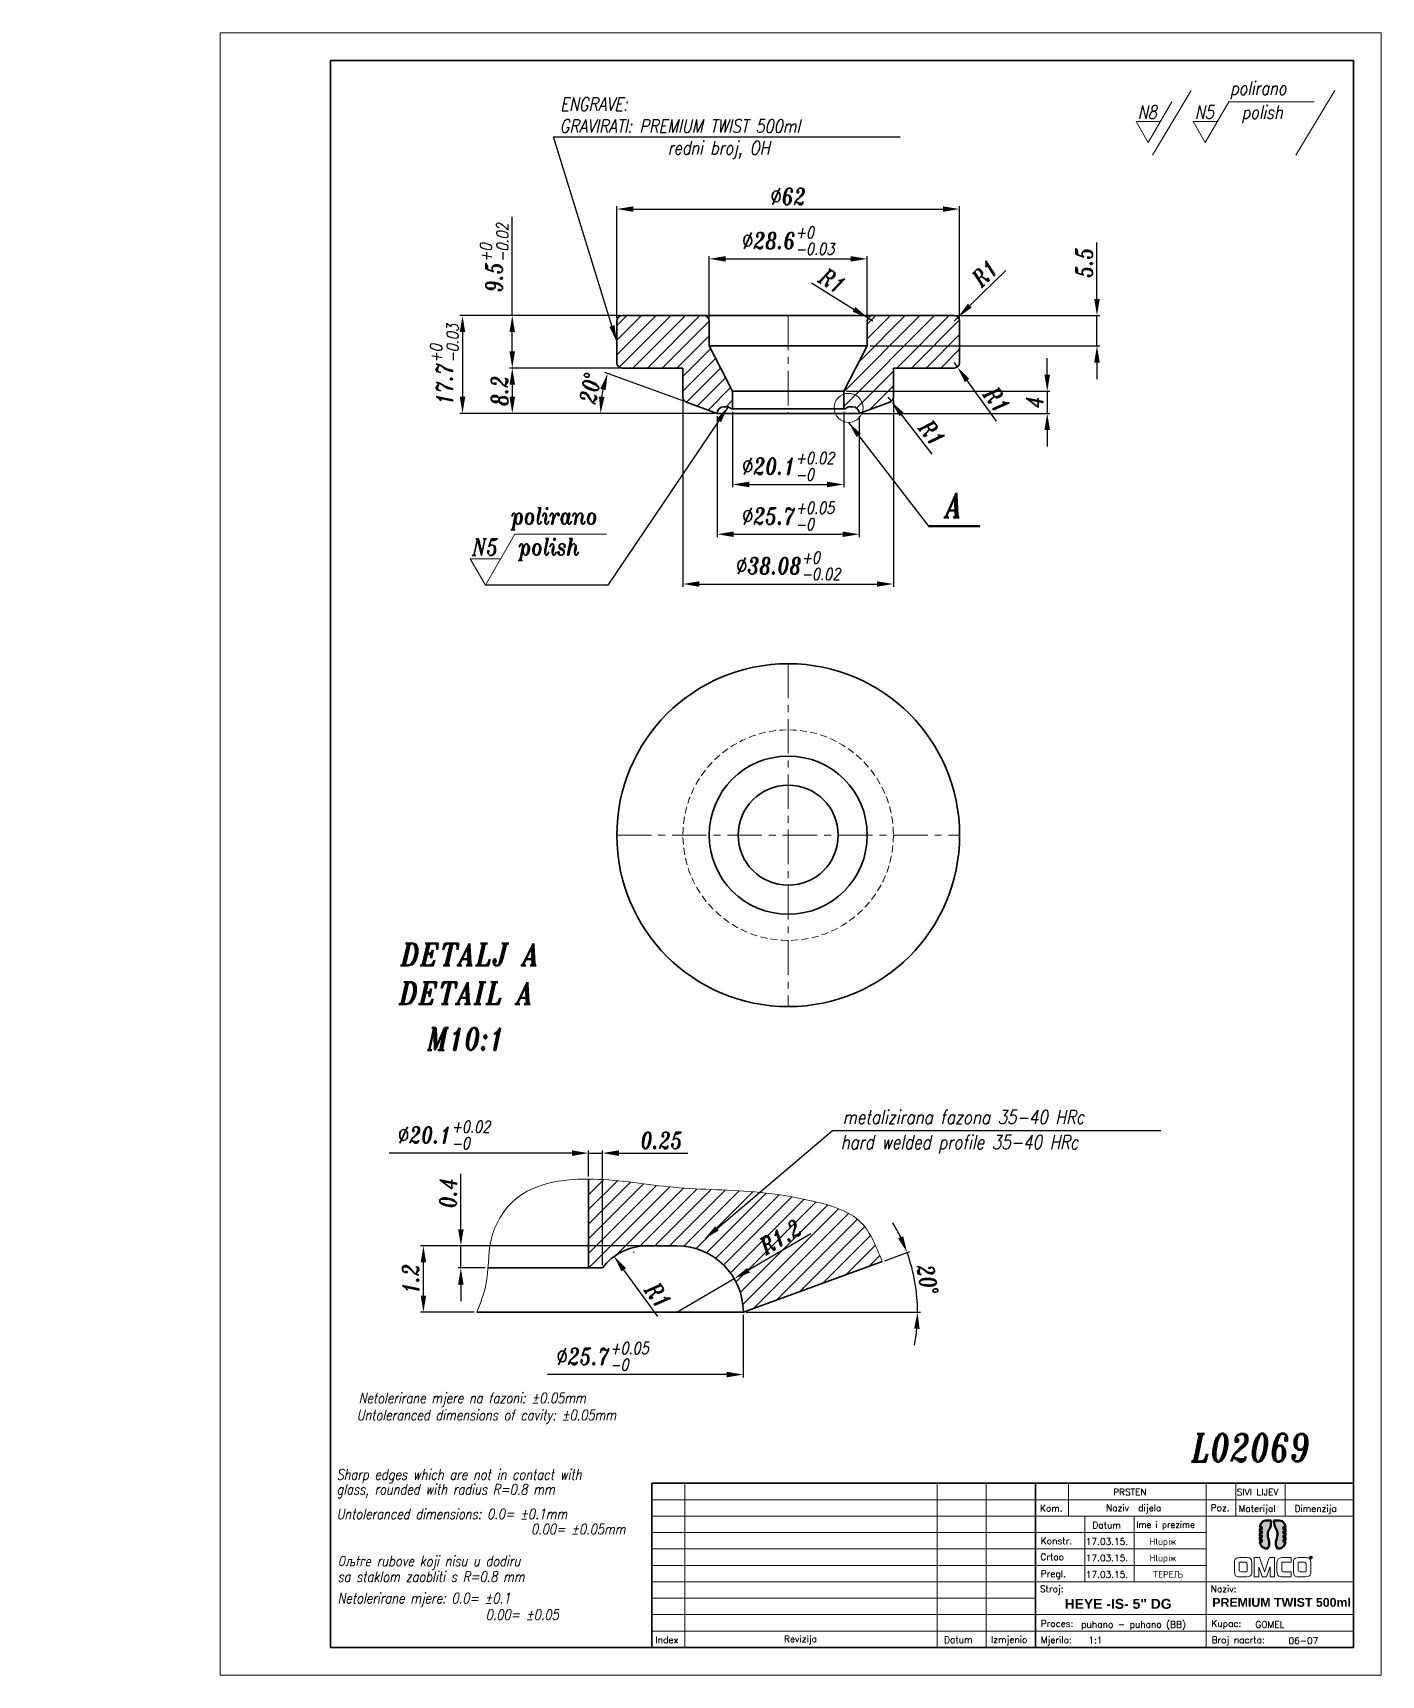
# Model space of a CAD drawing. Extents: x 21 to 265, y 27 to 324.
import ezdxf
from ezdxf import colors
from ezdxf.entities.mleader import LeaderData, LeaderLine
from ezdxf.math import Vec2, Vec3

# ---------------------------------------------------------------- set-up
doc = ezdxf.new("R2010")
doc.units = 0
doc.header["$LTSCALE"] = 5
doc.header["$MEASUREMENT"] = 0
doc.linetypes.add('CENTER', pattern=[2, 1.25, -0.25, 0.25, -0.25])
doc.linetypes.add('HIDDEN', pattern=[0.375, 0.25, -0.125])
doc.layers.get('0').update_dxf_attribs({"linetype": 'CONTINUOUS', "lineweight": 15})
for name, color, linetype, lineweight in [('1', 1, 'CENTER', 15), ('2', 2, 'HIDDEN', 15), ('3', 3, 'CONTINUOUS', 35), ('4', 5, 'CONTINUOUS', 50), ('8', 252, 'CONTINUOUS', 15), ('ENGLISH', 197, 'CONTINUOUS', 18)]:
    doc.layers.add(name, color=color, linetype=linetype, lineweight=lineweight)
doc.styles.add('ITALICT', font='ITALICT.shx', dxfattribs={"width": 0.8, "height": 3})
doc.styles.add('ROMANS', font='romans.shx')
doc.styles.get("Standard").update_dxf_attribs({"font": 'isocp.shx', "height": 3})
doc.dimstyles.new('ISO-25', dxfattribs={"dimtxt": 2.5, "dimasz": 2.5, "dimexe": 1.25, "dimexo": 0.625, "dimtad": 1, "dimtxsty": 'Standard', "dimcen": 2.5, "dimadec": 0, "dimazin": 0, "dimtfac": 1, "dimtmove": 0, "dimatfit": 3, "dimfxl": 1, "dimarcsym": 0})
doc.dimstyles.new('Stand', dxfattribs={"dimtxt": 3, "dimasz": 3, "dimexe": 0.5, "dimexo": 0.5, "dimgap": 0.8, "dimtad": 1, "dimdsep": 46, "dimtxsty": 'ITALICT', "dimcen": 0, "dimadec": 1, "dimazin": 2, "dimtfac": 1, "dimtmove": 0, "dimatfit": 3, "dimfxl": 1, "dimtolj": 1, "dimtzin": 0, "dimarcsym": 0})
doc.dimstyles.get("Standard").update_dxf_attribs({"dimtxt": 3, "dimasz": 3, "dimexe": 0.5, "dimexo": 0.5, "dimgap": 0.8, "dimtad": 1, "dimlfac": 0.1, "dimdsep": 46, "dimtxsty": 'ITALICT', "dimcen": 0, "dimadec": 1, "dimazin": 2, "dimtfac": 1, "dimtmove": 0, "dimatfit": 3, "dimfxl": 1, "dimtolj": 1, "dimtzin": 0, "dimarcsym": 0})

msp = doc.modelspace()

# ---------------------------------------------------------------- texts
at = {"style": 'ITALICT', "width": 0.8}
for s, height, p in [('GRAVIRATI: PREMIUM TWIST 500ml', 2.4, (116.711, 306.243)), ('redni broj, OH', 2.4, (136.229, 302.312)), ('A', 4.5, (186.454, 236.617)), ('M10:1', 4, (92.757, 140.346)), ('metalizirana fazona 35-40 HRc', 2.5, (167.853, 126.976)), ('Netolerirane mjere na fazoni: %%P0.05mm', 1.89, (80.341, 76.465)), ('L02069', 5, (230.935, 65.905)), ('Oљtre rubove koji nisu u dodiru ', 1.89, (76.527, 46.987)), ('sa staklom zaobliti s R=0.8 mm', 1.89, (76.527, 44.163)), ('Netolerirane mjere: 0.0= %%P0.1', 1.89, (76.527, 40.261)), ('0.00= %%P0.05', 1.89, (103.303, 37.299))]:
    msp.add_text(s, height=height, dxfattribs=at).set_placement(p)
at = {"linetype": 'Continuous', "style": 'ITALICT', "width": 0.9}
msp.add_text('DETALJ A', height=4, dxfattribs=at).set_placement((87.881, 155.62))
at = {"style": 'ROMANS'}
for s, height, p in [('PRSTEN', 1.1878, (216.799, 59.814)), ('SIVI LIJEV', 1.1878, (239.152, 59.814)), ('Kom.', 1.1878, (203.567, 56.883)), ('Naziv  dijela', 1.18776, (215.506, 56.948)), ('Poz.', 1.1878, (234.446, 56.969)), ('Materijal', 1.1878, (239.479, 56.837)), ('Dimenzija', 1.1878, (249.599, 56.84)), ('Datum', 1.1878, (213.034, 53.834)), ('Ime i prezime', 1.12837, (220.971, 53.945)), ('Konstr.', 1.1878, (203.711, 50.992)), ('17.03.15.', 1.1878, (211.854, 50.855)), ('Hlupiж', 1.1878, (223.354, 50.855)), ('Crtao', 1.1878, (203.632, 48.092)), ('17.03.15.', 1.1878, (211.854, 47.885)), ('Hlupiж', 1.1878, (223.354, 47.885)), ('Pregl.', 1.1878, (203.711, 45.034)), ('17.03.15.', 1.1878, (211.854, 44.916)), ('TEPEЉ', 1.1878, (223.951, 44.931)), ('Stroj:', 1.1878, (203.549, 42.297)), ('Naziv:', 1.1878, (234.431, 42.297)), ('Proces:', 1.1878, (203.693, 36.037)), ('puhano - puhano (BB)', 1.18776, (211.001, 35.878)), ('Kupac:', 1.1878, (234.575, 36.037)), ('GOMEL', 1.1878, (242.513, 35.878)), ('Index', 1.1878, (134.018, 33.094)), ('Revizija', 1.1878, (157.265, 33.24)), ('Datum', 1.1878, (186.213, 33.104)), ('Izmjenio', 1.1878, (194.713, 33.139)), ('Mjerilo:', 1.1878, (203.693, 33.068)), ('1:1', 1.1878, (212.318, 33.023)), ('Broj nacrta:', 1.18776, (234.582, 33.066)), ('06-07', 1.1878, (248.505, 32.929))]:
    msp.add_text(s, height=height, dxfattribs=at).set_placement(p)
at = {"attachment_point": 1, "style": 'ROMANS'}
for s, insert, char_height, width in [('{\\fArial|b1|i0|c238|p34;HEYE -IS- 5" DG}', (208.004, 41.088), 1.8, 34.0327), ('{\\fArial|b1|i0|c238|p34;PREMIUM TWIST 500ml}', (234.706, 41.251), 1.6, 29.839)]:
    msp.add_mtext(s, dxfattribs=dict(at, insert=insert, char_height=char_height, width=width))
at = {"layer": 'ENGLISH', "style": 'ITALICT', "width": 0.8}
for s, height, p in [('ENGRAVE:', 2.4, (116.798, 310.214)), ('hard welded profile 35-40 HRc', 2.5, (167.494, 122.434)), ('Untoleranced dimensions of cavity: %%P0.05mm', 1.89, (79.981, 73.386)), ('Sharp edges which are not in contact with', 1.89, (76.341, 62.64)), ('glass, rounded with radius R=0.8 mm', 1.89, (76.341, 59.956)), ('Untoleranced dimensions: 0.0= %%P0.1mm', 1.89, (76.341, 55.503)), ('0.00= %%P0.05mm', 1.89, (111.5, 52.764))]:
    msp.add_text(s, height=height, dxfattribs=at).set_placement(p)
at = {"layer": 'ENGLISH', "linetype": 'Continuous', "style": 'ITALICT', "width": 0.9}
msp.add_text('DETAIL A', height=4, dxfattribs=at).set_placement((87.593, 148.63))

# ---------------------------------------------------------------- blocks, each defined once
blk = doc.blocks.new('*D6')
at = {"color": 0, "linetype": 'ByBlock', "lineweight": -2, "transparency": 16777216}
for p, q in [((143.71, 272.77), (143.71, 283.92)), ((146.71, 283.42), (169.31, 283.42)), ((172.31, 272.77), (172.31, 283.92))]:
    blk.add_line(p, q, dxfattribs=at)
at = {"color": 0, "transparency": 16777216}
for points in [[(146.71, 283.92), (146.71, 282.92), (143.71, 283.42)], [(169.31, 283.92), (169.31, 282.92), (172.31, 283.42)]]:
    blk.add_solid(points, dxfattribs=at)
at = {"color": 0, "transparency": 16777216, "insert": (158.01, 286.71), "char_height": 3, "attachment_point": 5, "style": 'ITALICT'}
blk.add_mtext('\\A1;%%C28.6{}{\\H0.71x;\\C3;\\S+0^ -0.03;}', dxfattribs=at)
blk = doc.blocks.new('*D7')
at = {"color": 0, "lineweight": -2, "transparency": 16777216}
for p, q in [((127.01, 272.77), (127.01, 292.92)), ((130.01, 292.42), (186.01, 292.42)), ((189.01, 272.67), (189.01, 292.92))]:
    blk.add_line(p, q, dxfattribs=at)
at = {"color": 0, "transparency": 16777216}
for points in [[(130.01, 292.92), (130.01, 291.92), (127.01, 292.42)], [(186.01, 292.92), (186.01, 291.92), (189.01, 292.42)]]:
    blk.add_solid(points, dxfattribs=at)
at = {"color": 0, "transparency": 16777216, "insert": (158.01, 294.72), "char_height": 3, "attachment_point": 5, "style": 'ITALICT'}
blk.add_mtext('\\A1;%%C62', dxfattribs=at)
blk = doc.blocks.new('*D5')
at = {"color": 0, "linetype": 'ByBlock', "lineweight": -2, "transparency": 16777216}
for p, q in [((138.97, 258.01), (138.97, 224.12)), ((177.05, 257.93), (177.05, 224.12)), ((141.97, 224.62), (174.05, 224.62))]:
    blk.add_line(p, q, dxfattribs=at)
at = {"color": 0, "transparency": 16777216}
for points in [[(141.97, 225.12), (141.97, 224.12), (138.97, 224.62)], [(174.05, 225.12), (174.05, 224.12), (177.05, 224.62)]]:
    blk.add_solid(points, dxfattribs=at)
at = {"color": 0, "transparency": 16777216, "insert": (158.01, 227.91), "char_height": 3, "attachment_point": 5, "style": 'ITALICT'}
blk.add_mtext('\\A1;%%C38.08{}{\\H0.71x;\\C3;\\S+0^ -0.02;}', dxfattribs=at)
blk = doc.blocks.new('*D10')
at = {"color": 0, "lineweight": -2, "transparency": 16777216}
for p, q in [((213.86, 276.17), (213.86, 286.37)), ((188.51, 273.17), (214.36, 273.17)), ((213.86, 267.67), (213.86, 273.17)), ((172.81, 267.67), (214.36, 267.67)), ((213.86, 264.67), (213.86, 261.67))]:
    blk.add_line(p, q, dxfattribs=at)
at = {"color": 0, "transparency": 16777216}
for points in [[(213.36, 276.17), (214.36, 276.17), (213.86, 273.17)], [(213.36, 264.67), (214.36, 264.67), (213.86, 267.67)]]:
    blk.add_solid(points, dxfattribs=at)
at = {"color": 0, "transparency": 16777216, "insert": (211.56, 282.77), "char_height": 3, "attachment_point": 5, "rotation": 90, "style": 'ITALICT'}
blk.add_mtext('\\A1;5.5', dxfattribs=at)
blk = doc.blocks.new('*D8')
at = {"color": 0, "lineweight": -2, "transparency": 16777216}
for p, q in [((162.24, 279.09), (169.92, 274.29)), ((173.31, 272.17), (172.47, 272.7))]:
    blk.add_line(p, q, dxfattribs=at)
at = {"color": 0, "transparency": 16777216}
blk.add_solid([(170.18, 274.72), (169.66, 273.87), (172.47, 272.7)], dxfattribs=at)
at = {"color": 0, "transparency": 16777216, "insert": (166.02, 279.43), "char_height": 3, "attachment_point": 5, "rotation": 328.0372, "style": 'ITALICT'}
blk.add_mtext('\\A1;R1', dxfattribs=at)
blk = doc.blocks.new('*D1')
at = {"color": 0, "lineweight": -2, "transparency": 16777216}
for p, q in [((127.51, 263.67), (107.61, 263.67)), ((108.11, 260.67), (108.11, 258.47)), ((144.66, 255.47), (107.61, 255.47))]:
    blk.add_line(p, q, dxfattribs=at)
at = {"color": 0, "transparency": 16777216}
for points in [[(107.61, 260.67), (108.61, 260.67), (108.11, 263.67)], [(107.61, 258.47), (108.61, 258.47), (108.11, 255.47)]]:
    blk.add_solid(points, dxfattribs=at)
at = {"color": 0, "transparency": 16777216, "insert": (105.81, 259.57), "char_height": 3, "attachment_point": 5, "rotation": 90, "style": 'ITALICT'}
blk.add_mtext('\\A1;8.2', dxfattribs=at)
blk = doc.blocks.new('*D9')
at = {"color": 0, "lineweight": -2, "transparency": 16777216}
for p, q in [((204.86, 262.47), (204.86, 265.47)), ((168.56, 259.47), (205.36, 259.47)), ((204.86, 259.47), (204.86, 255.47)), ((171.36, 255.47), (205.36, 255.47)), ((204.86, 252.47), (204.86, 249.47))]:
    blk.add_line(p, q, dxfattribs=at)
at = {"color": 0, "transparency": 16777216}
for points in [[(204.36, 262.47), (205.36, 262.47), (204.86, 259.47)], [(204.36, 252.47), (205.36, 252.47), (204.86, 255.47)]]:
    blk.add_solid(points, dxfattribs=at)
at = {"color": 0, "transparency": 16777216, "insert": (202.56, 257.47), "char_height": 3, "attachment_point": 5, "rotation": 90, "style": 'ITALICT'}
blk.add_mtext('\\A1;4', dxfattribs=at)
blk = doc.blocks.new('*D2')
at = {"color": 0, "lineweight": -2, "transparency": 16777216}
for p, q in [((131.9, 104.93), (91.54, 104.93)), ((92.04, 95.93), (92.04, 101.93)), ((101.19, 92.93), (91.54, 92.93))]:
    blk.add_line(p, q, dxfattribs=at)
at = {"color": 0, "transparency": 16777216}
for points in [[(91.54, 101.93), (92.54, 101.93), (92.04, 104.93)], [(91.54, 95.93), (92.54, 95.93), (92.04, 92.93)]]:
    blk.add_solid(points, dxfattribs=at)
at = {"color": 0, "transparency": 16777216, "insert": (89.74, 98.93), "char_height": 3, "attachment_point": 5, "rotation": 90, "style": 'ITALICT'}
blk.add_mtext('\\A1;1.2', dxfattribs=at)
blk = doc.blocks.new('*D3')
at = {"color": 0, "lineweight": -2, "transparency": 16777216}
for p, q in [((98.81, 107.93), (98.81, 117.96)), ((131.9, 104.93), (98.31, 104.93)), ((98.81, 100.93), (98.81, 104.93)), ((103.22, 100.93), (98.31, 100.93)), ((98.81, 97.93), (98.81, 94.93))]:
    blk.add_line(p, q, dxfattribs=at)
at = {"color": 0, "transparency": 16777216}
for points in [[(98.31, 107.93), (99.31, 107.93), (98.81, 104.93)], [(98.31, 97.93), (99.31, 97.93), (98.81, 100.93)]]:
    blk.add_solid(points, dxfattribs=at)
at = {"color": 0, "transparency": 16777216, "insert": (96.51, 114.47), "char_height": 3, "attachment_point": 5, "rotation": 90, "style": 'ITALICT'}
blk.add_mtext('\\A1;0.4', dxfattribs=at)
blk = doc.blocks.new('*D11')
at = {"color": 0, "linetype": 'ByBlock', "lineweight": -2, "transparency": 16777216}
for p, q in [((147.96, 255.77), (147.96, 242.12)), ((168.06, 255.77), (168.06, 242.12)), ((150.96, 242.62), (165.06, 242.62))]:
    blk.add_line(p, q, dxfattribs=at)
at = {"color": 0, "transparency": 16777216}
for points in [[(150.96, 243.12), (150.96, 242.12), (147.96, 242.62)], [(165.06, 243.12), (165.06, 242.12), (168.06, 242.62)]]:
    blk.add_solid(points, dxfattribs=at)
at = {"color": 0, "transparency": 16777216, "insert": (158.01, 245.91), "char_height": 3, "attachment_point": 5, "style": 'ITALICT'}
blk.add_mtext('\\A1;%%C20.1{}{\\H0.71x;\\C3;\\S+0.02^ -0;}', dxfattribs=at)
blk = doc.blocks.new('*D12')
at = {"color": 0, "linetype": 'ByBlock', "lineweight": -2, "transparency": 16777216}
for p, q in [((145.16, 254.97), (145.16, 233.12)), ((170.86, 254.97), (170.86, 233.12)), ((148.16, 233.62), (167.86, 233.62))]:
    blk.add_line(p, q, dxfattribs=at)
at = {"color": 0, "transparency": 16777216}
for points in [[(148.16, 234.12), (148.16, 233.12), (145.16, 233.62)], [(167.86, 234.12), (167.86, 233.12), (170.86, 233.62)]]:
    blk.add_solid(points, dxfattribs=at)
at = {"color": 0, "transparency": 16777216, "insert": (158.01, 236.91), "char_height": 3, "attachment_point": 5, "style": 'ITALICT'}
blk.add_mtext('\\A1;%%C25.7{}{\\H0.71x;\\C3;\\S+0.05^ -0;}', dxfattribs=at)
blk = doc.blocks.new('*D13')
at = {"color": 0, "lineweight": -2, "transparency": 16777216}
for p, q in [((197.35, 281.3), (190.87, 274.97)), ((188.01, 272.17), (188.73, 272.87))]:
    blk.add_line(p, q, dxfattribs=at)
at = {"color": 0, "transparency": 16777216}
blk.add_solid([(190.52, 275.33), (191.22, 274.61), (188.73, 272.87)], dxfattribs=at)
at = {"color": 0, "transparency": 16777216, "insert": (193.58, 280.83), "char_height": 3, "attachment_point": 5, "rotation": 44.3565, "style": 'ITALICT'}
blk.add_mtext('\\A1;R1', dxfattribs=at)
blk = doc.blocks.new('*D14')
at = {"color": 0, "linetype": 'ByBlock', "lineweight": -2, "transparency": 16777216}
for p, q in [((108.11, 273.17), (108.11, 291.04)), ((127.51, 273.17), (107.61, 273.17)), ((108.11, 266.67), (108.11, 270.17)), ((127.51, 263.67), (107.61, 263.67))]:
    blk.add_line(p, q, dxfattribs=at)
at = {"color": 0, "transparency": 16777216}
for points in [[(107.61, 270.17), (108.61, 270.17), (108.11, 273.17)], [(107.61, 266.67), (108.61, 266.67), (108.11, 263.67)]]:
    blk.add_solid(points, dxfattribs=at)
at = {"color": 0, "transparency": 16777216, "insert": (104.83, 283.61), "char_height": 3, "attachment_point": 5, "rotation": 90, "style": 'ITALICT'}
blk.add_mtext('\\A1;9.5{}{\\H0.71x;\\C3;\\S+0^ -0.02;}', dxfattribs=at)
blk = doc.blocks.new('*D15')
at = {"color": 0, "lineweight": -2, "transparency": 16777216}
for p, q in [((139.16, 257.66), (124.88, 262.86)), ((144.66, 255.47), (123.58, 255.47))]:
    blk.add_line(p, q, dxfattribs=at)
blk.add_arc((145.16, 255.47), 21.09, 168.1577, 171.8423, dxfattribs=at)
at = {"color": 0, "transparency": 16777216}
for points in [[(124.04, 259.94), (125.01, 259.67), (125.35, 262.69)], [(124.79, 258.43), (123.79, 258.5), (124.08, 255.47)]]:
    blk.add_solid(points, dxfattribs=at)
at = {"color": 0, "transparency": 16777216, "insert": (122.22, 260.03), "char_height": 3, "attachment_point": 5, "rotation": 78.7677, "style": 'ITALICT'}
blk.add_mtext('\\A1;20°', dxfattribs=at)
blk = doc.blocks.new('*D16')
at = {"color": 0, "lineweight": -2, "transparency": 16777216}
for p, q in [((175.49, 102.24), (179.99, 103.88)), ((150.4, 92.93), (181.92, 92.93))]:
    blk.add_line(p, q, dxfattribs=at)
for start, end in [(25.4551, 30.9103), (0, 20), (349.0897, 354.5449)]:
    blk.add_arc((149.9, 92.93), 31.52, start, end, dxfattribs=at)
at = {"color": 0, "transparency": 16777216}
for points in [[(178.82, 106.67), (177.9, 106.28), (179.52, 103.71)], [(180.78, 89.96), (181.78, 89.91), (181.42, 92.93)]]:
    blk.add_solid(points, dxfattribs=at)
at = {"color": 0, "transparency": 16777216, "insert": (183.21, 98.8), "char_height": 3, "attachment_point": 5, "rotation": 280, "style": 'ITALICT'}
blk.add_mtext('\\A1;20°', dxfattribs=at)
blk = doc.blocks.new('*D17')
at = {"color": 0, "linetype": 'ByBlock', "lineweight": -2, "transparency": 16777216}
for p, q in [((121.9, 117.5), (121.9, 122.2)), ((118.9, 121.7), (85.87, 121.7))]:
    blk.add_line(p, q, dxfattribs=at)
at = {"color": 0, "transparency": 16777216}
blk.add_solid([(118.9, 122.2), (118.9, 121.2), (121.9, 121.7)], dxfattribs=at)
at = {"color": 0, "transparency": 16777216, "insert": (95.78, 124.98), "char_height": 3, "attachment_point": 5, "style": 'ITALICT'}
blk.add_mtext('\\A1;%%C20.1{}{\\H0.71x;\\C3;\\S+0.02^ -0;}', dxfattribs=at)
blk = doc.blocks.new('*D18')
at = {"color": 0, "linetype": 'ByBlock', "lineweight": -2, "transparency": 16777216}
for p, q in [((149.9, 92.43), (149.9, 81.15)), ((146.9, 81.65), (114.51, 81.65))]:
    blk.add_line(p, q, dxfattribs=at)
at = {"color": 0, "transparency": 16777216}
blk.add_solid([(146.9, 82.15), (146.9, 81.15), (149.9, 81.65)], dxfattribs=at)
at = {"color": 0, "transparency": 16777216, "insert": (124.46, 84.93), "char_height": 3, "attachment_point": 5, "style": 'ITALICT'}
blk.add_mtext('\\A1;%%C25.7{}{\\H0.71x;\\C3;\\S+0.05^ -0;}', dxfattribs=at)
blk = doc.blocks.new('*D19')
at = {"color": 0, "lineweight": -2, "transparency": 16777216}
for p, q in [((121.9, 117.5), (121.9, 122.2)), ((124.4, 101.43), (124.4, 122.2)), ((118.9, 121.7), (115.9, 121.7)), ((121.9, 121.7), (124.4, 121.7)), ((127.4, 121.7), (139.89, 121.7))]:
    blk.add_line(p, q, dxfattribs=at)
at = {"color": 0, "transparency": 16777216}
for points in [[(118.9, 122.2), (118.9, 121.2), (121.9, 121.7)], [(127.4, 122.2), (127.4, 121.2), (124.4, 121.7)]]:
    blk.add_solid(points, dxfattribs=at)
at = {"color": 0, "transparency": 16777216, "insert": (135.14, 124), "char_height": 3, "attachment_point": 5, "style": 'ITALICT'}
blk.add_mtext('\\A1;0.25', dxfattribs=at)
blk = doc.blocks.new('*D20')
at = {"color": 0, "lineweight": -2, "transparency": 16777216}
for p, q in [((188.01, 264.67), (188.6, 263.86)), ((195.66, 254.09), (190.36, 261.43))]:
    blk.add_line(p, q, dxfattribs=at)
at = {"color": 0, "transparency": 16777216}
blk.add_solid([(190.76, 261.73), (189.95, 261.14), (188.6, 263.86)], dxfattribs=at)
at = {"color": 0, "transparency": 16777216, "insert": (195.75, 257.89), "char_height": 3, "attachment_point": 5, "rotation": 305.8567, "style": 'ITALICT'}
blk.add_mtext('\\A1;R1', dxfattribs=at)
blk = doc.blocks.new('*D21')
at = {"color": 0, "lineweight": -2, "transparency": 16777216}
for p, q in [((176.05, 258.43), (176.67, 257.64)), ((184.07, 248.12), (178.51, 255.27))]:
    blk.add_line(p, q, dxfattribs=at)
at = {"color": 0, "transparency": 16777216}
blk.add_solid([(178.9, 255.58), (178.11, 254.96), (176.67, 257.64)], dxfattribs=at)
at = {"color": 0, "transparency": 16777216, "insert": (184.03, 251.92), "char_height": 3, "attachment_point": 5, "rotation": 307.8728, "style": 'ITALICT'}
blk.add_mtext('\\A1;R1', dxfattribs=at)
blk = doc.blocks.new('A$C1A7826C2')
for p, q in [((3.49, 9.67), (-0.77, 2.29)), ((7.04, 11.72), (0, 0)), ((13.81, 9.67), (9.55, 2.29)), ((13.81, 9.67), (29.24, 9.67)), ((33, 11.72), (25.96, 0)), ((-2.96, 6.1), (-0.77, 2.29)), ((1.43, 6.1), (-2.96, 6.1)), ((7.36, 6.1), (9.55, 2.29)), ((11.75, 6.1), (7.36, 6.1))]:
    blk.add_line(p, q)
at = {"style": 'ITALICT', "width": 0.8}
for s, p in [('polirano', (14.04, 10.94)), ('N8', (-2.66, 6.59)), ('N5', (7.66, 6.59))]:
    blk.add_text(s, height=2.4, dxfattribs=at).set_placement(p)
at = {"layer": 'ENGLISH', "style": 'ITALICT', "width": 0.8}
blk.add_text('polish', height=2.4, dxfattribs=at).set_placement((16.13, 6.59))
blk = doc.blocks.new('A$C06FE1C3C')
for p, q in [((-9.22, 5.32), (-9.22, 21.93)), ((-9.22, 5.32), (0, 0)), ((-4.76, 2.75), (-4.76, -2.75)), ((-4.76, -2.75), (0, 0))]:
    blk.add_line(p, q)
at = {"style": 'ITALICT', "width": 0.8}
for s, p in [('polirano', (-11.02, 4.68)), ('N5', (-5.38, -2.36))]:
    blk.add_text(s, height=3, rotation=90, dxfattribs=at).set_placement(p)
at = {"layer": 'ENGLISH', "style": 'ITALICT', "width": 0.8}
blk.add_text('polish', height=3, rotation=90, dxfattribs=at).set_placement((-5.45, 6.02))
blk = doc.blocks.new('*D25')
at = {"color": 0, "lineweight": -2, "transparency": 16777216}
for p, q in [((162.11, 107.11), (150.84, 100.51)), ((137.9, 92.93), (148.25, 99))]:
    blk.add_line(p, q, dxfattribs=at)
at = {"color": 0, "transparency": 16777216}
blk.add_solid([(150.59, 100.94), (151.1, 100.08), (148.25, 99)], dxfattribs=at)
at = {"color": 0, "transparency": 16777216, "insert": (156.61, 106.56), "char_height": 3, "attachment_point": 5, "rotation": 30.3739, "style": 'ITALICT'}
blk.add_mtext('\\A1;R1.2', dxfattribs=at)
blk = doc.blocks.new('*D26')
at = {"color": 0, "lineweight": -2, "transparency": 16777216}
blk.add_line((134.41, 92.15), (128.29, 100.59), dxfattribs=at)
at = {"color": 0, "transparency": 16777216}
blk.add_solid([(128.7, 100.89), (127.89, 100.3), (126.53, 103.02)], dxfattribs=at)
at = {"color": 0, "transparency": 16777216, "insert": (134.5, 95.95), "char_height": 3, "attachment_point": 5, "rotation": 305.9588, "style": 'ITALICT'}
blk.add_mtext('\\A1;R1', dxfattribs=at)
blk = doc.blocks.new('*D27')
at = {"color": 0, "linetype": 'ByBlock', "lineweight": -2, "transparency": 16777216}
for p, q in [((127.51, 273.17), (98.61, 273.17)), ((99.11, 270.17), (99.11, 258.47)), ((144.66, 255.47), (98.61, 255.47))]:
    blk.add_line(p, q, dxfattribs=at)
at = {"color": 0, "transparency": 16777216}
for points in [[(98.61, 270.17), (99.61, 270.17), (99.11, 273.17)], [(98.61, 258.47), (99.61, 258.47), (99.11, 255.47)]]:
    blk.add_solid(points, dxfattribs=at)
at = {"color": 0, "transparency": 16777216, "insert": (95.83, 264.32), "char_height": 3, "attachment_point": 5, "rotation": 90, "style": 'ITALICT'}
blk.add_mtext('\\A1;17.7{}{\\H0.71x;\\C3;\\S+0^ -0.03;}', dxfattribs=at)

# ---------------------------------------------------------------- dimensions: what is measured, and where the dimension line sits
dim = msp.add_linear_dim(base=(108.11, 273.175), p1=(128.014, 263.675), p2=(128.014, 273.175), angle=90, text='<>{}{\\H0.71x;\\C3;\\S+0^ -0.02;}', dimstyle='Standard', override={"dimlfac": 1, "dimpost": '<>', "dimtm": 0.02, "dimtmove": 0, "dimfxl": 1.5, "dimtzin": 8, "dimarcsym": 1})
dim.commit()
dim.dimension.update_dxf_attribs({"geometry": '*D14', "text_midpoint": (104.825, 283.605)})
for base, p1, p2, text, dimstyle, override, picture, middle in [((189.014, 292.422), (127.014, 272.275), (189.014, 272.175), '%%C<>', 'Stand', {"dimtxt": 3, "dimasz": 3, "dimexe": 0.5, "dimexo": 0.5, "dimgap": 0.8, "dimtad": 1, "dimtih": 0, "dimtoh": 0, "dimdec": 2, "dimzin": 8, "dimtxsty": 'ITALICT', "dimcen": 0, "dimaunit": 1, "dimtdec": 2, "dimtofl": 1, "dimtmove": 0, "dimtvp": 13.888889, "dimtzin": 8}, '*D7', (158.014, 292.422)), ((177.054, 224.623), (138.974, 258.508), (177.054, 258.428), '<>{}{\\H0.71x;\\C3;\\S+0^ -0.02;}', 'Standard', {"dimlfac": 1, "dimpost": '%%C<>', "dimtp": 0, "dimtm": 0.02, "dimtdec": 2, "dimfxl": 1.5, "dimtzin": 8, "dimarcsym": 1}, '*D5', (158.014, 224.623)), ((168.064, 242.623), (147.964, 256.275), (168.064, 256.275), '<>{}{\\H0.71x;\\C3;\\S+0.02^ -0;}', 'Standard', {"dimlfac": 1, "dimpost": '%%C<>', "dimtp": 0.02, "dimtm": 0, "dimtdec": 2, "dimfxl": 1.5, "dimtzin": 8, "dimarcsym": 1}, '*D11', (158.014, 242.623)), ((170.864, 233.623), (145.164, 255.475), (170.864, 255.475), '<>{}{\\H0.71x;\\C3;\\S+0.05^ -0;}', 'Standard', {"dimlfac": 1, "dimpost": '%%C<>', "dimtp": 0.05, "dimtm": 0, "dimtdec": 2, "dimfxl": 1.5, "dimtzin": 8, "dimarcsym": 1}, '*D12', (158.014, 233.623)), ((121.901, 121.698), (21.401, 100.928), (121.901, 117), '<>{}{\\H0.71x;\\C3;\\S+0.02^ -0;}', 'Standard', {"dimlfac": 0.2, "dimpost": '%%C<>', "dimse1": 1, "dimsd1": 1, "dimtp": 0.02, "dimfxl": 1.5, "dimtzin": 8, "dimarcsym": 1}, '*D17', (95.778, 121.698)), ((21.401, 81.647), (149.901, 92.928), (21.401, 100.928), '<>{}{\\H0.71x;\\C3;\\S+0.05^ -0;}', 'Standard', {"dimlfac": 0.2, "dimpost": '%%C<>', "dimse2": 1, "dimsd2": 1, "dimtp": 0.05, "dimfxl": 1.5, "dimtzin": 8, "dimarcsym": 1}, '*D18', (124.46, 81.647))]:
    dim = msp.add_linear_dim(base=base, p1=p1, p2=p2, text=text, dimstyle=dimstyle, override=override)
    dim.commit()
    dim.dimension.update_dxf_attribs({"geometry": picture, "text_midpoint": middle, "dimtype": 160})
dim = msp.add_linear_dim(base=(172.314, 283.422), p1=(143.714, 272.275), p2=(172.314, 272.275), text='<>{}{\\H0.71x;\\C3;\\S+0^ -0.03;}', dimstyle='Standard', override={"dimlfac": 1, "dimpost": '%%C<>', "dimtp": 0, "dimtm": 0.03, "dimtdec": 2, "dimfxl": 1.5, "dimtzin": 8, "dimarcsym": 1})
dim.commit()
dim.dimension.update_dxf_attribs({"geometry": '*D6', "text_midpoint": (158.014, 286.707)})
for base, p1, p2, override, picture, middle in [((213.856, 273.175), (172.314, 267.675), (188.014, 273.175), {"dimtxt": 3, "dimasz": 3, "dimexe": 0.5, "dimexo": 0.5, "dimgap": 0.8, "dimtad": 1, "dimtih": 0, "dimtoh": 0, "dimdec": 2, "dimzin": 8, "dimtxsty": 'ITALICT', "dimcen": 0, "dimaunit": 1, "dimtdec": 2, "dimtofl": 1, "dimtmove": 0, "dimtvp": 13.888889, "dimtzin": 8}, '*D10', (213.856, 282.775)), ((98.808, 104.928), (103.719, 100.928), (132.401, 104.928), {"dimtxt": 3, "dimasz": 3, "dimexe": 0.5, "dimexo": 0.5, "dimgap": 0.8, "dimtad": 1, "dimtih": 0, "dimtoh": 0, "dimdec": 2, "dimlfac": 0.1, "dimzin": 8, "dimtxsty": 'ITALICT', "dimcen": 0, "dimaunit": 1, "dimtdec": 2, "dimtofl": 1, "dimtvp": 13.888889, "dimtzin": 8}, '*D3', (98.808, 114.471))]:
    dim = msp.add_linear_dim(base=base, p1=p1, p2=p2, angle=90, dimstyle='Stand', override=override)
    dim.commit()
    dim.dimension.update_dxf_attribs({"geometry": picture, "text_midpoint": middle, "dimtype": 160})
for center, mpoint, picture, middle in [((173.314, 272.175), (172.465, 272.704), '*D8', (166.023, 279.435)), ((188.014, 272.175), (188.729, 272.874), '*D13', (193.576, 280.831))]:
    dim = msp.add_radius_dim(center=center, mpoint=mpoint, dimstyle='Stand', override={"dimtxt": 3, "dimasz": 3, "dimexe": 0.5, "dimexo": 0.5, "dimgap": 0.8, "dimtad": 1, "dimtih": 0, "dimtoh": 0, "dimdec": 2, "dimzin": 8, "dimtxsty": 'ITALICT', "dimcen": 0, "dimaunit": 1, "dimtdec": 2, "dimtofl": 1, "dimtvp": 13.888889, "dimtzin": 8})
    dim.commit()
    dim.dimension.update_dxf_attribs({"geometry": picture, "text_midpoint": middle})
dim = msp.add_linear_dim(base=(99.11, 255.475), p1=(128.014, 273.175), p2=(145.164, 255.475), angle=90, text='<>{}{\\H0.71x;\\C3;\\S+0^ -0.03;}', dimstyle='Standard', override={"dimlfac": 1, "dimpost": '<>', "dimtp": 0, "dimtm": 0.03, "dimtdec": 2, "dimtmove": 0, "dimfxl": 1.5, "dimtzin": 8, "dimarcsym": 1})
dim.commit()
dim.dimension.update_dxf_attribs({"geometry": '*D27', "text_midpoint": (99.11, 264.325), "dimtype": 160})
for base, p1, p2, override, picture, middle in [((204.856, 255.475), (168.064, 259.475), (170.864, 255.475), {"dimtxt": 3, "dimasz": 3, "dimexe": 0.5, "dimexo": 0.5, "dimgap": 0.8, "dimtad": 1, "dimtih": 0, "dimtoh": 0, "dimdec": 2, "dimzin": 8, "dimtxsty": 'ITALICT', "dimcen": 0, "dimaunit": 1, "dimtdec": 2, "dimtofl": 1, "dimtmove": 0, "dimtvp": 13.888889, "dimtzin": 8}, '*D9', (202.556, 257.475)), ((108.11, 255.475), (128.014, 263.675), (145.164, 255.475), {"dimtxt": 3, "dimasz": 3, "dimexe": 0.5, "dimexo": 0.5, "dimgap": 0.8, "dimtad": 1, "dimtih": 0, "dimtoh": 0, "dimdec": 2, "dimzin": 8, "dimtxsty": 'ITALICT', "dimcen": 0, "dimaunit": 1, "dimtdec": 2, "dimtofl": 1, "dimtmove": 0, "dimtvp": 13.888889, "dimtzin": 8}, '*D1', (105.81, 259.575)), ((92.036, 104.928), (101.687, 92.928), (132.401, 104.928), {"dimtxt": 3, "dimasz": 3, "dimexe": 0.5, "dimexo": 0.5, "dimgap": 0.8, "dimtad": 1, "dimtih": 0, "dimtoh": 0, "dimdec": 2, "dimlfac": 0.1, "dimzin": 8, "dimtxsty": 'ITALICT', "dimcen": 0, "dimaunit": 1, "dimtdec": 2, "dimtofl": 1, "dimtvp": 13.888889, "dimtzin": 8}, '*D2', (89.736, 98.928))]:
    dim = msp.add_linear_dim(base=base, p1=p1, p2=p2, angle=90, dimstyle='Stand', override=override)
    dim.commit()
    dim.dimension.update_dxf_attribs({"geometry": picture, "text_midpoint": middle})
for center, mpoint, dimstyle, picture, middle in [((188.014, 264.675), (188.6, 263.864), 'Stand', '*D20', (195.752, 257.894)), ((176.054, 258.428), (176.668, 257.639), 'Stand', '*D21', (184.026, 251.924)), ((137.901, 92.928), (148.254, 98.996), 'Standard', '*D25', (156.606, 106.556))]:
    dim = msp.add_radius_dim(center=center, mpoint=mpoint, dimstyle=dimstyle)
    dim.commit()
    dim.dimension.update_dxf_attribs({"geometry": picture, "text_midpoint": middle})
dim = msp.add_angular_dim_2l(base=(124.218, 257.923), line1=((145.164, 255.475), (139.632, 257.488)), line2=((158.014, 255.475), (145.164, 255.475)), dimstyle='Standard')
dim.commit()
dim.dimension.update_dxf_attribs({"geometry": '*D15', "text_midpoint": (124.479, 259.583), "dimtype": 162})
dim = msp.add_linear_dim(base=(124.401, 121.698), p1=(121.901, 117), p2=(124.401, 100.928), dimstyle='Standard', override={"dimtol": 0, "dimlim": 0, "dimtp": 0, "dimtm": 0, "dimtfac": 1, "dimtdec": 4, "dimtolj": 1, "dimtzin": 0})
dim.commit()
dim.dimension.update_dxf_attribs({"geometry": '*D19', "text_midpoint": (135.144, 123.998)})
dim = msp.add_angular_dim_2l(base=(181.209, 96.587), line1=((149.901, 92.928), (175.021, 102.071)), line2=((101.687, 92.928), (149.901, 92.928)), dimstyle='Standard')
dim.commit()
dim.dimension.update_dxf_attribs({"geometry": '*D16', "text_midpoint": (183.208, 98.801)})
dim = msp.add_radius_dim(center=(132.401, 94.928), mpoint=(126.529, 103.022), dimstyle='Standard')
dim.commit()
dim.dimension.update_dxf_attribs({"geometry": '*D26', "text_midpoint": (132.636, 94.604), "dimtype": 164})

# ---------------------------------------------------------------- hatches: boundary and pattern name
at = {"layer": '4'}
h = msp.add_hatch(color=142, dxfattribs=at)
edge = h.paths.add_edge_path()
edge.add_spline(control_points=[(243.315, 51.428), (243.315, 51.428), (243.315, 51.428), (243.315, 51.428), (243.315, 51.428), (243.448, 50.259), (244.481, 50.198), (244.634, 50.198), (244.634, 50.198), (244.634, 50.198), (244.748, 50.198), (244.748, 50.198), (244.748, 50.198), (245.291, 50.979), (244.744, 52.116), (244.744, 52.929), (244.744, 52.929), (244.744, 53.567), (245.306, 53.738), (245.368, 55.27), (245.368, 55.27), (244.719, 55.27), (244.719, 55.27), (244.719, 55.27), (243.625, 55.27), (243.375, 54.425), (243.318, 54.04)], knot_values=[0.8095238, 0.8095238, 0.8095238, 0.8095238, 0.8095238, 0.8095238, 0.8095238, 0.8095238, 0.8571429, 0.8571429, 0.8571429, 0.8571429, 0.9047619, 0.9047619, 0.9047619, 0.9047619, 0.952381, 0.952381, 0.952381, 0.952381, 1, 1, 1, 1.047619, 1.047619, 1.047619, 1.047619, 1.0952381, 1.0952381, 1.0952381, 1.0952381], degree=3, periodic=0)
edge.add_spline(control_points=[(243.318, 54.04), (243.318, 54.04), (243.689, 54.04), (243.689, 54.04)], knot_values=[0.0952381, 0.0952381, 0.0952381, 0.0952381, 0.1428571, 0.1428571, 0.1428571, 0.1428571], degree=3, periodic=0)
edge.add_spline(control_points=[(243.689, 54.04), (243.689, 54.04), (243.689, 54.04), (243.689, 54.04), (243.689, 54.04), (243.689, 54.04), (243.689, 53.729), (243.689, 53.729)], knot_values=[0.1428571, 0.1428571, 0.1428571, 0.1428571, 0.1428571, 0.1428571, 0.1428571, 0.1428571, 0.1904762, 0.1904762, 0.1904762, 0.1904762], degree=3, periodic=0)
edge.add_spline(control_points=[(243.689, 53.729), (243.689, 53.729), (243.689, 53.729), (243.689, 53.729), (243.689, 53.729), (243.689, 53.729), (243.301, 53.729), (243.301, 53.729)], knot_values=[0.1904762, 0.1904762, 0.1904762, 0.1904762, 0.1904762, 0.1904762, 0.1904762, 0.1904762, 0.2380952, 0.2380952, 0.2380952, 0.2380952], degree=3, periodic=0)
edge.add_spline(control_points=[(243.301, 53.729), (243.301, 53.729), (243.301, 53.729), (243.301, 53.729), (243.301, 53.729), (243.301, 53.729), (243.301, 53.273), (243.301, 53.273)], knot_values=[0.2380952, 0.2380952, 0.2380952, 0.2380952, 0.2380952, 0.2380952, 0.2380952, 0.2380952, 0.2857143, 0.2857143, 0.2857143, 0.2857143], degree=3, periodic=0)
edge.add_spline(control_points=[(243.301, 53.273), (243.301, 53.273), (243.301, 53.273), (243.301, 53.273), (243.301, 53.273), (243.301, 53.273), (243.689, 53.273), (243.689, 53.273)], knot_values=[0.2857143, 0.2857143, 0.2857143, 0.2857143, 0.2857143, 0.2857143, 0.2857143, 0.2857143, 0.3333333, 0.3333333, 0.3333333, 0.3333333], degree=3, periodic=0)
edge.add_spline(control_points=[(243.689, 53.273), (243.689, 53.273), (243.689, 53.273), (243.689, 53.273), (243.689, 53.273), (243.689, 53.273), (243.689, 52.962), (243.689, 52.962)], knot_values=[0.3333333, 0.3333333, 0.3333333, 0.3333333, 0.3333333, 0.3333333, 0.3333333, 0.3333333, 0.3809524, 0.3809524, 0.3809524, 0.3809524], degree=3, periodic=0)
edge.add_spline(control_points=[(243.689, 52.962), (243.689, 52.962), (243.689, 52.962), (243.689, 52.962), (243.689, 52.962), (243.689, 52.962), (243.301, 52.962), (243.301, 52.962)], knot_values=[0.3809524, 0.3809524, 0.3809524, 0.3809524, 0.3809524, 0.3809524, 0.3809524, 0.3809524, 0.4285714, 0.4285714, 0.4285714, 0.4285714], degree=3, periodic=0)
edge.add_spline(control_points=[(243.301, 52.962), (243.301, 52.962), (243.301, 52.962), (243.301, 52.962), (243.301, 52.962), (243.301, 52.962), (243.301, 52.506), (243.301, 52.506)], knot_values=[0.4285714, 0.4285714, 0.4285714, 0.4285714, 0.4285714, 0.4285714, 0.4285714, 0.4285714, 0.4761905, 0.4761905, 0.4761905, 0.4761905], degree=3, periodic=0)
edge.add_spline(control_points=[(243.301, 52.506), (243.301, 52.506), (243.301, 52.506), (243.301, 52.506), (243.301, 52.506), (243.301, 52.506), (243.689, 52.506), (243.689, 52.506)], knot_values=[0.4761905, 0.4761905, 0.4761905, 0.4761905, 0.4761905, 0.4761905, 0.4761905, 0.4761905, 0.5238095, 0.5238095, 0.5238095, 0.5238095], degree=3, periodic=0)
edge.add_spline(control_points=[(243.689, 52.506), (243.689, 52.506), (243.689, 52.506), (243.689, 52.506), (243.689, 52.506), (243.689, 52.506), (243.689, 52.195), (243.689, 52.195)], knot_values=[0.5238095, 0.5238095, 0.5238095, 0.5238095, 0.5238095, 0.5238095, 0.5238095, 0.5238095, 0.5714286, 0.5714286, 0.5714286, 0.5714286], degree=3, periodic=0)
edge.add_spline(control_points=[(243.689, 52.195), (243.689, 52.195), (243.689, 52.195), (243.689, 52.195), (243.689, 52.195), (243.689, 52.195), (243.301, 52.195), (243.301, 52.195)], knot_values=[0.5714286, 0.5714286, 0.5714286, 0.5714286, 0.5714286, 0.5714286, 0.5714286, 0.5714286, 0.6190476, 0.6190476, 0.6190476, 0.6190476], degree=3, periodic=0)
edge.add_spline(control_points=[(243.301, 52.195), (243.301, 52.195), (243.301, 52.195), (243.301, 52.195), (243.301, 52.195), (243.301, 52.195), (243.301, 51.739), (243.301, 51.739)], knot_values=[0.6190476, 0.6190476, 0.6190476, 0.6190476, 0.6190476, 0.6190476, 0.6190476, 0.6190476, 0.6666667, 0.6666667, 0.6666667, 0.6666667], degree=3, periodic=0)
edge.add_spline(control_points=[(243.301, 51.739), (243.301, 51.739), (243.301, 51.739), (243.301, 51.739), (243.301, 51.739), (243.301, 51.739), (243.689, 51.739), (243.689, 51.739)], knot_values=[0.6666667, 0.6666667, 0.6666667, 0.6666667, 0.6666667, 0.6666667, 0.6666667, 0.6666667, 0.7142857, 0.7142857, 0.7142857, 0.7142857], degree=3, periodic=0)
edge.add_spline(control_points=[(243.689, 51.739), (243.689, 51.739), (243.689, 51.739), (243.689, 51.739), (243.689, 51.739), (243.689, 51.739), (243.689, 51.428), (243.689, 51.428)], knot_values=[0.7142857, 0.7142857, 0.7142857, 0.7142857, 0.7142857, 0.7142857, 0.7142857, 0.7142857, 0.7619048, 0.7619048, 0.7619048, 0.7619048], degree=3, periodic=0)
edge.add_spline(control_points=[(243.689, 51.428), (243.689, 51.428), (243.689, 51.428), (243.689, 51.428), (243.689, 51.428), (243.689, 51.428), (243.315, 51.428), (243.315, 51.428)], knot_values=[0.7619048, 0.7619048, 0.7619048, 0.7619048, 0.7619048, 0.7619048, 0.7619048, 0.7619048, 0.8095238, 0.8095238, 0.8095238, 0.8095238], degree=3, periodic=0)
h = msp.add_hatch(color=253, dxfattribs=at)
edge = h.paths.add_edge_path()
edge.add_spline(control_points=[(247.572, 52.506), (247.572, 52.506), (247.572, 52.506), (247.572, 52.506), (247.572, 52.506), (247.572, 52.506), (247.96, 52.506), (247.96, 52.506)], knot_values=[0.2380952, 0.2380952, 0.2380952, 0.2380952, 0.2380952, 0.2380952, 0.2380952, 0.2380952, 0.2857143, 0.2857143, 0.2857143, 0.2857143], degree=3, periodic=0)
edge.add_spline(control_points=[(247.96, 52.506), (247.96, 52.506), (247.96, 52.506), (247.96, 52.506), (247.96, 52.506), (247.96, 52.506), (247.96, 52.962), (247.96, 52.962)], knot_values=[0.2857143, 0.2857143, 0.2857143, 0.2857143, 0.2857143, 0.2857143, 0.2857143, 0.2857143, 0.3333333, 0.3333333, 0.3333333, 0.3333333], degree=3, periodic=0)
edge.add_spline(control_points=[(247.96, 52.962), (247.96, 52.962), (247.96, 52.962), (247.96, 52.962), (247.96, 52.962), (247.96, 52.962), (247.572, 52.962), (247.572, 52.962)], knot_values=[0.3333333, 0.3333333, 0.3333333, 0.3333333, 0.3333333, 0.3333333, 0.3333333, 0.3333333, 0.3809524, 0.3809524, 0.3809524, 0.3809524], degree=3, periodic=0)
edge.add_spline(control_points=[(247.572, 52.962), (247.572, 52.962), (247.572, 52.962), (247.572, 52.962), (247.572, 52.962), (247.572, 52.962), (247.572, 53.273), (247.572, 53.273)], knot_values=[0.3809524, 0.3809524, 0.3809524, 0.3809524, 0.3809524, 0.3809524, 0.3809524, 0.3809524, 0.4285714, 0.4285714, 0.4285714, 0.4285714], degree=3, periodic=0)
edge.add_spline(control_points=[(247.572, 53.273), (247.572, 53.273), (247.572, 53.273), (247.572, 53.273), (247.572, 53.273), (247.572, 53.273), (247.96, 53.273), (247.96, 53.273)], knot_values=[0.4285714, 0.4285714, 0.4285714, 0.4285714, 0.4285714, 0.4285714, 0.4285714, 0.4285714, 0.4761905, 0.4761905, 0.4761905, 0.4761905], degree=3, periodic=0)
edge.add_spline(control_points=[(247.96, 53.273), (247.96, 53.273), (247.96, 53.273), (247.96, 53.273), (247.96, 53.273), (247.96, 53.273), (247.96, 53.729), (247.96, 53.729)], knot_values=[0.4761905, 0.4761905, 0.4761905, 0.4761905, 0.4761905, 0.4761905, 0.4761905, 0.4761905, 0.5238095, 0.5238095, 0.5238095, 0.5238095], degree=3, periodic=0)
edge.add_spline(control_points=[(247.96, 53.729), (247.96, 53.729), (247.96, 53.729), (247.96, 53.729), (247.96, 53.729), (247.96, 53.729), (247.572, 53.729), (247.572, 53.729)], knot_values=[0.5238095, 0.5238095, 0.5238095, 0.5238095, 0.5238095, 0.5238095, 0.5238095, 0.5238095, 0.5714286, 0.5714286, 0.5714286, 0.5714286], degree=3, periodic=0)
edge.add_spline(control_points=[(247.572, 53.729), (247.572, 53.729), (247.572, 53.729), (247.572, 53.729), (247.572, 53.729), (247.572, 53.729), (247.572, 54.04), (247.572, 54.04)], knot_values=[0.5714286, 0.5714286, 0.5714286, 0.5714286, 0.5714286, 0.5714286, 0.5714286, 0.5714286, 0.6190476, 0.6190476, 0.6190476, 0.6190476], degree=3, periodic=0)
edge.add_spline(control_points=[(247.572, 54.04), (247.572, 54.04), (247.572, 54.04), (247.572, 54.04), (247.572, 54.04), (247.572, 54.04), (247.945, 54.04), (247.945, 54.04)], knot_values=[0.6190476, 0.6190476, 0.6190476, 0.6190476, 0.6190476, 0.6190476, 0.6190476, 0.6190476, 0.6666667, 0.6666667, 0.6666667, 0.6666667], degree=3, periodic=0)
edge.add_spline(control_points=[(247.945, 54.04), (247.945, 54.04), (247.945, 54.04), (247.945, 54.04), (247.945, 54.04), (247.808, 55.202), (246.78, 55.27), (246.628, 55.27), (246.628, 55.27), (246.628, 55.27), (245.893, 55.27), (245.893, 55.27)], knot_values=[0.6666667, 0.6666667, 0.6666667, 0.6666667, 0.6666667, 0.6666667, 0.6666667, 0.6666667, 0.7142857, 0.7142857, 0.7142857, 0.7142857, 0.7619048, 0.7619048, 0.7619048, 0.7619048], degree=3, periodic=0)
edge.add_spline(control_points=[(245.893, 55.27), (245.893, 55.27), (245.893, 55.27), (245.893, 55.27), (245.893, 55.27), (245.955, 53.738), (246.517, 53.567), (246.517, 52.929), (246.517, 52.929), (246.517, 52.116), (245.971, 50.979), (246.513, 50.198), (246.513, 50.198), (246.513, 50.198), (246.55, 50.198), (246.55, 50.198), (246.55, 50.198), (247.645, 50.198), (247.89, 51.043), (247.944, 51.428)], knot_values=[0.7619048, 0.7619048, 0.7619048, 0.7619048, 0.7619048, 0.7619048, 0.7619048, 0.7619048, 0.8095238, 0.8095238, 0.8095238, 0.8095238, 0.8571429, 0.8571429, 0.8571429, 0.8571429, 0.9047619, 0.9047619, 0.9047619, 0.9047619, 0.952381, 0.952381, 0.952381, 0.952381], degree=3, periodic=0)
edge.add_spline(control_points=[(247.944, 51.428), (247.944, 51.428), (247.572, 51.428), (247.572, 51.428), (247.572, 51.428), (247.572, 51.739), (247.572, 51.739)], knot_values=[0.952381, 0.952381, 0.952381, 0.952381, 1, 1, 1, 1.047619, 1.047619, 1.047619, 1.047619], degree=3, periodic=0)
edge.add_spline(control_points=[(247.572, 51.739), (247.572, 51.739), (247.572, 51.739), (247.572, 51.739), (247.572, 51.739), (247.572, 51.739), (247.96, 51.739), (247.96, 51.739)], knot_values=[0.047619, 0.047619, 0.047619, 0.047619, 0.047619, 0.047619, 0.047619, 0.047619, 0.0952381, 0.0952381, 0.0952381, 0.0952381], degree=3, periodic=0)
edge.add_spline(control_points=[(247.96, 51.739), (247.96, 51.739), (247.96, 51.739), (247.96, 51.739), (247.96, 51.739), (247.96, 51.739), (247.96, 52.195), (247.96, 52.195)], knot_values=[0.0952381, 0.0952381, 0.0952381, 0.0952381, 0.0952381, 0.0952381, 0.0952381, 0.0952381, 0.1428571, 0.1428571, 0.1428571, 0.1428571], degree=3, periodic=0)
edge.add_spline(control_points=[(247.96, 52.195), (247.96, 52.195), (247.96, 52.195), (247.96, 52.195), (247.96, 52.195), (247.96, 52.195), (247.572, 52.195), (247.572, 52.195)], knot_values=[0.1428571, 0.1428571, 0.1428571, 0.1428571, 0.1428571, 0.1428571, 0.1428571, 0.1428571, 0.1904762, 0.1904762, 0.1904762, 0.1904762], degree=3, periodic=0)
edge.add_spline(control_points=[(247.572, 52.195), (247.572, 52.195), (247.572, 52.195), (247.572, 52.195), (247.572, 52.195), (247.572, 52.195), (247.572, 52.506), (247.572, 52.506)], knot_values=[0.1904762, 0.1904762, 0.1904762, 0.1904762, 0.1904762, 0.1904762, 0.1904762, 0.1904762, 0.2380952, 0.2380952, 0.2380952, 0.2380952], degree=3, periodic=0)
at = {"layer": '8'}
h = msp.add_hatch(dxfattribs=at)
h.set_pattern_fill('ANSI31', color=256, scale=15)
h.set_pattern_definition([(45, (127.0138, 255.4749), (-1.325825, 1.325825), [])])
h.paths.add_polyline_path([(189.014, 272.175, 0.4142136), (188.014, 273.175), (173.314, 273.175, 0.4142136), (172.314, 272.175), (172.314, 267.675), (168.064, 259.475), (168.064, 258.945, -0.5181967), (171.564, 256.475, -0.0766361), (171.442, 255.685), (176.396, 257.488, 0.3152988), (177.054, 258.428), (177.054, 263.675), (188.014, 263.675, 0.4142136), (189.014, 264.675)])
h.paths.add_polyline_path([(168.064, 258.945), (168.064, 256.275), (168.314, 256.275, -0.236068), (169.114, 256.675), (169.664, 256.675, -0.4142136), (170.864, 255.475), (171.442, 255.685, 0.0766361), (171.564, 256.475, 0.5181967)])
h.paths.add_polyline_path([(143.714, 267.675), (143.714, 272.175, 0.4142136), (142.714, 273.175), (128.014, 273.175, 0.4142136), (127.014, 272.175), (127.014, 264.675, 0.4142136), (128.014, 263.675), (138.974, 263.675), (138.974, 258.428, 0.3152988), (139.632, 257.488), (145.164, 255.475, -0.4142136), (146.364, 256.675), (146.914, 256.675, -0.236068), (147.714, 256.275), (147.964, 256.275), (147.964, 259.475)])
h = msp.add_hatch(dxfattribs=at)
h.set_pattern_fill('ANSI31', color=256, scale=15)
h.set_pattern_definition([(45, (121.901, 92.9279), (-1.325825, 1.325825), [])])
edge = h.paths.add_edge_path()
edge.add_spline(control_points=[(175.021, 102.071), (173.966, 104.648), (171.826, 110.643), (162.051, 113.273), (155.847, 114.311), (152.853, 114.607), (152.843, 114.608)], knot_values=[9.6934957, 9.6934957, 9.6934957, 9.6934957, 17.7554984, 27.9608858, 37.0528186, 37.0847816, 37.0847816, 37.0847816, 37.0847816], degree=3, periodic=0)
edge.add_spline(control_points=[(152.843, 114.608), (147.723, 115.114), (137.46, 115.001), (127.542, 116.913), (122.199, 116.998), (121.901, 117)], knot_values=[37.0847816, 37.0847816, 37.0847816, 37.0847816, 52.6875614, 67.2359721, 68.0925551, 68.0925551, 68.0925551, 68.0925551], degree=3, periodic=0)
edge.add_line((121.901, 117), (121.901, 100.928))
edge.add_line((121.901, 100.928), (124.401, 100.928))
edge.add_arc((132.401, 94.928), 10, 90, 143.1301, ccw=False)
edge.add_line((132.401, 104.928), (137.901, 104.928))
edge.add_arc((137.901, 92.928), 12, 0, 90, ccw=False)
edge.add_line((149.901, 92.928), (175.021, 102.071))
h.paths.add_polyline_path([(153.448, 102.098), (162.039, 107.133), (159.763, 111.015), (151.173, 105.98)], flags=24)

# ---------------------------------------------------------------- linework, layer by layer
for p, q in [((265.257, 324.293), (55.257, 324.293)), ((55.257, 324.293), (55.257, 27.293)), ((265.257, 27.293), (265.257, 324.293)), ((139.294, 61.987), (139.294, 32.293)), ((184.929, 61.987), (184.929, 32.293)), ((193.837, 61.987), (193.837, 32.293)), ((208.684, 61.987), (208.684, 56.048)), ((233.627, 61.987), (233.627, 32.293)), ((238.972, 61.987), (238.972, 56.048)), ((247.88, 61.987), (247.88, 56.048)), ((133.355, 59.018), (260.257, 59.018)), ((260.257, 56.048), (133.355, 56.048)), ((211.653, 56.048), (211.653, 44.171)), ((220.561, 56.048), (220.561, 44.171)), ((133.355, 53.079), (233.627, 53.079)), ((133.355, 50.11), (233.627, 50.11)), ((133.355, 47.14), (233.627, 47.14)), ((133.355, 44.171), (260.257, 44.171)), ((202.745, 41.201), (133.355, 41.201)), ((133.355, 38.232), (260.257, 38.232)), ((133.355, 35.263), (260.257, 35.263)), ((55.257, 27.293), (265.257, 27.293))]:
    msp.add_line(p, q)
msp.add_circle((168.942, 256.475), 2.622)
for points, knots in [([(175.021, 102.071), (173.966, 104.648), (171.826, 110.643), (162.051, 113.273), (150.839, 115.148), (137.47, 114.999), (123.108, 117.769), (109.123, 116.071), (103.421, 106.192), (104.038, 98.744), (102.345, 94.557), (101.687, 92.928)], [9.6934957, 9.6934957, 9.6934957, 9.6934957, 17.7554984, 27.9608858, 37.0528186, 52.6875614, 67.2359721, 81.9580024, 90.3643715, 98.5560413, 103.7751644, 103.7751644, 103.7751644, 103.7751644]), ([(240.919, 45.091), (240.919, 45.091), (239.614, 45.091), (239.614, 45.091), (239.614, 45.091), (239.503, 45.091), (238.707, 45.138), (238.707, 46.103), (238.707, 46.103), (238.707, 46.103), (238.707, 47.578), (238.707, 47.578), (238.707, 47.578), (238.707, 47.578), (238.707, 48.544), (239.673, 48.544), (239.673, 48.544), (239.673, 48.544), (240.972, 48.544), (240.972, 48.544), (240.972, 48.544), (241.083, 48.544), (241.879, 48.491), (241.879, 47.526), (241.879, 47.526), (241.879, 47.526), (241.879, 46.057), (241.879, 46.057), (241.879, 46.057), (241.879, 46.057), (241.885, 45.091), (240.919, 45.091)], [0, 0, 0, 0, 0.125, 0.125, 0.125, 0.1875, 0.25, 0.25, 0.25, 0.3125, 0.375, 0.375, 0.375, 0.4375, 0.5, 0.5, 0.5, 0.5625, 0.625, 0.625, 0.625, 0.6875, 0.75, 0.75, 0.75, 0.8125, 0.875, 0.875, 0.875, 0.9375, 1, 1, 1, 1]), ([(241.001, 47.327), (241.001, 47.327), (241.001, 47.725), (240.662, 47.725), (240.662, 47.725), (240.662, 47.725), (239.696, 47.725), (239.696, 47.725), (239.696, 47.725), (239.696, 47.725), (239.585, 47.719), (239.585, 47.607), (239.585, 47.607), (239.585, 47.607), (239.585, 46.361), (239.585, 46.361), (239.585, 46.361), (239.585, 46.361), (239.585, 45.969), (239.924, 45.969), (239.924, 45.969), (239.924, 45.969), (240.89, 45.969), (240.89, 45.969), (240.89, 45.969), (240.89, 45.969), (241.001, 45.969), (241.001, 46.08), (241.001, 46.08), (241.001, 46.08), (241.001, 47.327), (241.001, 47.327)], [0, 0, 0, 0, 0.125, 0.125, 0.125, 0.1875, 0.25, 0.25, 0.25, 0.3125, 0.375, 0.375, 0.375, 0.4375, 0.5, 0.5, 0.5, 0.5625, 0.625, 0.625, 0.625, 0.6875, 0.75, 0.75, 0.75, 0.8125, 0.875, 0.875, 0.875, 0.9375, 1, 1, 1, 1]), ([(245.168, 45.091), (245.168, 45.091), (245.168, 46.899), (245.168, 46.899), (245.168, 46.899), (245.168, 46.899), (244.536, 45.091), (244.536, 45.091), (244.536, 45.091), (244.536, 45.091), (243.775, 45.091), (243.775, 45.091), (243.775, 45.091), (243.775, 45.091), (243.132, 46.817), (243.132, 46.817), (243.132, 46.817), (243.132, 46.817), (243.132, 45.091), (243.132, 45.091), (243.132, 45.091), (243.132, 45.091), (242.318, 45.091), (242.318, 45.091), (242.318, 45.091), (242.318, 45.091), (242.318, 48.544), (242.318, 48.544), (242.318, 48.544), (242.318, 48.544), (243.26, 48.544), (243.26, 48.544), (243.26, 48.544), (243.26, 48.544), (244.167, 45.998), (244.167, 45.998), (244.167, 45.998), (244.167, 45.998), (245.034, 48.544), (245.034, 48.544), (245.034, 48.544), (245.034, 48.544), (245.959, 48.544), (245.959, 48.544), (245.959, 48.544), (245.959, 48.544), (245.959, 45.091), (245.959, 45.091), (245.959, 45.091), (245.959, 45.091), (245.168, 45.091), (245.168, 45.091)], [0, 0, 0, 0, 0.0769231, 0.0769231, 0.0769231, 0.1153846, 0.1538462, 0.1538462, 0.1538462, 0.1923077, 0.2307692, 0.2307692, 0.2307692, 0.2692308, 0.3076923, 0.3076923, 0.3076923, 0.3461538, 0.3846154, 0.3846154, 0.3846154, 0.4230769, 0.4615385, 0.4615385, 0.4615385, 0.5, 0.5384615, 0.5384615, 0.5384615, 0.5769231, 0.6153846, 0.6153846, 0.6153846, 0.6538462, 0.6923077, 0.6923077, 0.6923077, 0.7307692, 0.7692308, 0.7692308, 0.7692308, 0.8076923, 0.8461538, 0.8461538, 0.8461538, 0.8846154, 0.9230769, 0.9230769, 0.9230769, 0.9615385, 1, 1, 1, 1]), ([(249.002, 45.969), (249.002, 45.969), (247.615, 45.969), (247.615, 45.969), (247.615, 45.969), (247.275, 45.969), (247.275, 46.361), (247.275, 46.361), (247.275, 46.361), (247.275, 46.361), (247.275, 47.607), (247.275, 47.607), (247.275, 47.607), (247.275, 47.719), (247.386, 47.725), (247.386, 47.725), (247.386, 47.725), (247.386, 47.725), (249.002, 47.725), (249.002, 47.725), (249.002, 47.725), (249.002, 47.725), (249.002, 48.544), (249.002, 48.544), (249.002, 48.544), (249.002, 48.544), (247.363, 48.544), (247.363, 48.544), (247.363, 48.544), (246.397, 48.544), (246.397, 47.578), (246.397, 47.578), (246.397, 47.578), (246.397, 47.578), (246.397, 46.103), (246.397, 46.103), (246.397, 46.103), (246.397, 45.138), (247.193, 45.091), (247.305, 45.091), (247.305, 45.091), (247.305, 45.091), (249.002, 45.091), (249.002, 45.091), (249.002, 45.091), (249.002, 45.091), (249.002, 45.969), (249.002, 45.969)], [0, 0, 0, 0, 0.0833333, 0.0833333, 0.0833333, 0.125, 0.1666667, 0.1666667, 0.1666667, 0.2083333, 0.25, 0.25, 0.25, 0.2916667, 0.3333333, 0.3333333, 0.3333333, 0.375, 0.4166667, 0.4166667, 0.4166667, 0.4583333, 0.5, 0.5, 0.5, 0.5416667, 0.5833333, 0.5833333, 0.5833333, 0.625, 0.6666667, 0.6666667, 0.6666667, 0.7083333, 0.75, 0.75, 0.75, 0.7916667, 0.8333333, 0.8333333, 0.8333333, 0.875, 0.9166667, 0.9166667, 0.9166667, 0.9583333, 1, 1, 1, 1]), ([(251.594, 45.091), (251.594, 45.091), (250.289, 45.091), (250.289, 45.091), (250.289, 45.091), (250.178, 45.091), (249.382, 45.138), (249.382, 46.103), (249.382, 46.103), (249.382, 46.103), (249.382, 47.578), (249.382, 47.578), (249.382, 47.578), (249.382, 47.578), (249.382, 48.544), (250.348, 48.544), (250.348, 48.544), (250.348, 48.544), (251.647, 48.544), (251.647, 48.544), (251.647, 48.544), (251.758, 48.544), (252.554, 48.491), (252.554, 47.526), (252.554, 47.526), (252.554, 47.526), (252.554, 46.057), (252.554, 46.057), (252.554, 46.057), (252.554, 46.057), (252.56, 45.091), (251.594, 45.091)], [0, 0, 0, 0, 0.125, 0.125, 0.125, 0.1875, 0.25, 0.25, 0.25, 0.3125, 0.375, 0.375, 0.375, 0.4375, 0.5, 0.5, 0.5, 0.5625, 0.625, 0.625, 0.625, 0.6875, 0.75, 0.75, 0.75, 0.8125, 0.875, 0.875, 0.875, 0.9375, 1, 1, 1, 1]), ([(251.676, 47.327), (251.676, 47.327), (251.676, 47.725), (251.337, 47.725), (251.337, 47.725), (251.337, 47.725), (250.371, 47.725), (250.371, 47.725), (250.371, 47.725), (250.371, 47.725), (250.26, 47.719), (250.26, 47.607), (250.26, 47.607), (250.26, 47.607), (250.26, 46.361), (250.26, 46.361), (250.26, 46.361), (250.26, 46.361), (250.26, 45.969), (250.6, 45.969), (250.6, 45.969), (250.6, 45.969), (251.565, 45.969), (251.565, 45.969), (251.565, 45.969), (251.565, 45.969), (251.676, 45.969), (251.676, 46.08), (251.676, 46.08), (251.676, 46.08), (251.676, 47.327), (251.676, 47.327)], [0, 0, 0, 0, 0.125, 0.125, 0.125, 0.1875, 0.25, 0.25, 0.25, 0.3125, 0.375, 0.375, 0.375, 0.4375, 0.5, 0.5, 0.5, 0.5625, 0.625, 0.625, 0.625, 0.6875, 0.75, 0.75, 0.75, 0.8125, 0.875, 0.875, 0.875, 0.9375, 1, 1, 1, 1]), ([(252.568, 48.325), (252.44, 48.325), (252.335, 48.429), (252.335, 48.558), (252.335, 48.558), (252.335, 48.686), (252.44, 48.791), (252.568, 48.791), (252.568, 48.791), (252.697, 48.791), (252.801, 48.686), (252.801, 48.558), (252.801, 48.558), (252.801, 48.429), (252.697, 48.325), (252.568, 48.325)], [0, 0, 0, 0, 0.25, 0.25, 0.25, 0.375, 0.5, 0.5, 0.5, 0.625, 0.75, 0.75, 0.75, 0.875, 1, 1, 1, 1]), ([(252.568, 48.739), (252.469, 48.739), (252.387, 48.657), (252.387, 48.558), (252.387, 48.558), (252.387, 48.458), (252.469, 48.376), (252.568, 48.376), (252.568, 48.376), (252.668, 48.376), (252.75, 48.458), (252.75, 48.558), (252.75, 48.558), (252.75, 48.657), (252.668, 48.739), (252.568, 48.739)], [0, 0, 0, 0, 0.25, 0.25, 0.25, 0.375, 0.5, 0.5, 0.5, 0.625, 0.75, 0.75, 0.75, 0.875, 1, 1, 1, 1]), ([(252.621, 48.518), (252.621, 48.518), (252.669, 48.444), (252.669, 48.444), (252.669, 48.444), (252.669, 48.444), (252.605, 48.444), (252.605, 48.444), (252.605, 48.444), (252.605, 48.444), (252.565, 48.51), (252.565, 48.51), (252.565, 48.51), (252.565, 48.51), (252.539, 48.51), (252.539, 48.51), (252.539, 48.51), (252.539, 48.51), (252.539, 48.444), (252.539, 48.444), (252.539, 48.444), (252.539, 48.444), (252.481, 48.444), (252.481, 48.444), (252.481, 48.444), (252.481, 48.444), (252.481, 48.68), (252.481, 48.68), (252.481, 48.68), (252.481, 48.68), (252.584, 48.68), (252.584, 48.68), (252.584, 48.68), (252.603, 48.68), (252.674, 48.68), (252.674, 48.595), (252.674, 48.595), (252.674, 48.55), (252.647, 48.527), (252.621, 48.518)], [0, 0, 0, 0, 0.1, 0.1, 0.1, 0.15, 0.2, 0.2, 0.2, 0.25, 0.3, 0.3, 0.3, 0.35, 0.4, 0.4, 0.4, 0.45, 0.5, 0.5, 0.5, 0.55, 0.6, 0.6, 0.6, 0.65, 0.7, 0.7, 0.7, 0.75, 0.8, 0.8, 0.8, 0.85, 0.9, 0.9, 0.9, 0.95, 1, 1, 1, 1]), ([(252.57, 48.63), (252.57, 48.63), (252.539, 48.63), (252.539, 48.63), (252.539, 48.63), (252.539, 48.63), (252.539, 48.556), (252.539, 48.556), (252.539, 48.556), (252.539, 48.556), (252.57, 48.556), (252.57, 48.556), (252.57, 48.556), (252.6, 48.556), (252.613, 48.567), (252.613, 48.595), (252.613, 48.595), (252.613, 48.622), (252.6, 48.63), (252.57, 48.63)], [0, 0, 0, 0, 0.2, 0.2, 0.2, 0.3, 0.4, 0.4, 0.4, 0.5, 0.6, 0.6, 0.6, 0.7, 0.8, 0.8, 0.8, 0.9, 1, 1, 1, 1])]:
    msp.add_open_spline(points, degree=3, knots=knots)
at = {"layer": '1'}
for p, q in [((158.014, 273.175), (158.014, 255.475)), ((158.014, 210.198), (158.014, 148.198)), ((127.014, 179.198), (189.014, 179.198))]:
    msp.add_line(p, q, dxfattribs=at)
at = {"layer": '2'}
msp.add_circle((158.014, 179.198), 19.04, dxfattribs=at)
at = {"layer": '3'}
for p, q in [((75.257, 319.293), (75.257, 32.293)), ((260.257, 319.293), (75.257, 319.293)), ((260.257, 32.293), (260.257, 319.293)), ((127.014, 272.175), (127.014, 264.675)), ((158.014, 273.175), (128.014, 273.175)), ((143.714, 272.175), (143.714, 267.675)), ((158.014, 273.175), (188.014, 273.175)), ((172.314, 272.175), (172.314, 267.675)), ((189.014, 272.175), (189.014, 264.675)), ((158.014, 267.675), (143.714, 267.675)), ((143.714, 267.675), (147.964, 259.475)), ((158.014, 267.675), (172.314, 267.675)), ((172.314, 267.675), (168.064, 259.475)), ((138.974, 263.675), (128.014, 263.675)), ((138.974, 263.675), (138.974, 258.428)), ((177.054, 263.675), (177.054, 258.428)), ((177.054, 263.675), (188.014, 263.675)), ((158.014, 259.475), (147.964, 259.475)), ((147.964, 256.275), (147.964, 259.475)), ((158.014, 259.475), (168.064, 259.475)), ((168.064, 256.275), (168.064, 259.475)), ((145.164, 255.475), (139.632, 257.488)), ((158.014, 255.475), (145.164, 255.475)), ((146.914, 256.675), (146.364, 256.675)), ((158.014, 256.275), (147.714, 256.275)), ((158.014, 256.275), (168.314, 256.275)), ((158.014, 255.475), (170.864, 255.475)), ((169.114, 256.675), (169.664, 256.675)), ((170.864, 255.475), (176.396, 257.488)), ((121.901, 100.928), (121.901, 117)), ((132.401, 104.928), (137.901, 104.928)), ((149.901, 92.928), (175.021, 102.071)), ((103.719, 100.928), (124.401, 100.928)), ((101.687, 92.928), (149.901, 92.928)), ((133.355, 61.987), (260.257, 61.987)), ((133.355, 61.987), (133.355, 32.293)), ((202.745, 61.987), (202.745, 32.293)), ((260.257, 61.987), (260.257, 32.293)), ((75.257, 32.293), (260.257, 32.293))]:
    msp.add_line(p, q, dxfattribs=at)
at = {"layer": '3', "linetype": 'ByBlock'}
msp.add_line((133.355, 32.293), (260.257, 32.293), dxfattribs=at)
at = {"layer": '3'}
for radius in [31, 14.3, 9.05]:
    msp.add_circle((158.014, 179.198), radius, dxfattribs=at)
for centre, radius, start, end in [((128.014, 272.175), 1, 90, 180), ((142.714, 272.175), 1, 0, 90), ((173.314, 272.175), 1, 90, 180), ((188.014, 272.175), 1, 0, 90), ((128.014, 264.675), 1, 180, 270), ((188.014, 264.675), 1, 270, 0), ((139.974, 258.428), 1, 180, 250), ((176.054, 258.428), 1, 290, 360), ((146.364, 255.475), 1.2, 90, 180), ((146.914, 255.675), 1, 36.8699, 90), ((169.114, 255.675), 1, 90, 143.1301), ((169.664, 255.475), 1.2, 0, 90), ((132.401, 94.928), 10, 90, 143.1301), ((137.901, 92.928), 12, 0, 90)]:
    msp.add_arc(centre, radius, start, end, dxfattribs=at)
at = {"layer": '4'}
msp.add_line((183.405, 235.073), (192.687, 235.073), dxfattribs=at)
at = {"layer": '4', "color": 142}
msp.add_open_spline([(245.368, 55.27), (245.368, 55.27), (244.719, 55.27), (244.719, 55.27), (244.719, 55.27), (243.625, 55.27), (243.375, 54.425), (243.318, 54.04), (243.318, 54.04), (243.318, 54.04), (243.689, 54.04), (243.689, 54.04), (243.689, 54.04), (243.689, 54.04), (243.689, 53.729), (243.689, 53.729), (243.689, 53.729), (243.689, 53.729), (243.301, 53.729), (243.301, 53.729), (243.301, 53.729), (243.301, 53.729), (243.301, 53.273), (243.301, 53.273), (243.301, 53.273), (243.301, 53.273), (243.689, 53.273), (243.689, 53.273), (243.689, 53.273), (243.689, 53.273), (243.689, 52.962), (243.689, 52.962), (243.689, 52.962), (243.689, 52.962), (243.301, 52.962), (243.301, 52.962), (243.301, 52.962), (243.301, 52.962), (243.301, 52.506), (243.301, 52.506), (243.301, 52.506), (243.301, 52.506), (243.689, 52.506), (243.689, 52.506), (243.689, 52.506), (243.689, 52.506), (243.689, 52.195), (243.689, 52.195), (243.689, 52.195), (243.689, 52.195), (243.301, 52.195), (243.301, 52.195), (243.301, 52.195), (243.301, 52.195), (243.301, 51.739), (243.301, 51.739), (243.301, 51.739), (243.301, 51.739), (243.689, 51.739), (243.689, 51.739), (243.689, 51.739), (243.689, 51.739), (243.689, 51.428), (243.689, 51.428), (243.689, 51.428), (243.689, 51.428), (243.315, 51.428), (243.315, 51.428), (243.315, 51.428), (243.448, 50.259), (244.481, 50.198), (244.634, 50.198), (244.634, 50.198), (244.634, 50.198), (244.748, 50.198), (244.748, 50.198), (244.748, 50.198), (245.291, 50.979), (244.744, 52.116), (244.744, 52.929), (244.744, 52.929), (244.744, 53.567), (245.306, 53.738), (245.368, 55.27)], degree=3, knots=[0, 0, 0, 0, 0.047619, 0.047619, 0.047619, 0.0714286, 0.0952381, 0.0952381, 0.0952381, 0.1190476, 0.1428571, 0.1428571, 0.1428571, 0.1666667, 0.1904762, 0.1904762, 0.1904762, 0.2142857, 0.2380952, 0.2380952, 0.2380952, 0.2619048, 0.2857143, 0.2857143, 0.2857143, 0.3095238, 0.3333333, 0.3333333, 0.3333333, 0.3571429, 0.3809524, 0.3809524, 0.3809524, 0.4047619, 0.4285714, 0.4285714, 0.4285714, 0.452381, 0.4761905, 0.4761905, 0.4761905, 0.5, 0.5238095, 0.5238095, 0.5238095, 0.547619, 0.5714286, 0.5714286, 0.5714286, 0.5952381, 0.6190476, 0.6190476, 0.6190476, 0.6428571, 0.6666667, 0.6666667, 0.6666667, 0.6904762, 0.7142857, 0.7142857, 0.7142857, 0.7380952, 0.7619048, 0.7619048, 0.7619048, 0.7857143, 0.8095238, 0.8095238, 0.8095238, 0.8333333, 0.8571429, 0.8571429, 0.8571429, 0.8809524, 0.9047619, 0.9047619, 0.9047619, 0.9285714, 0.952381, 0.952381, 0.952381, 0.9761905, 1, 1, 1, 1], dxfattribs=at)
at = {"layer": '4', "color": 253}
msp.add_open_spline([(247.572, 51.428), (247.572, 51.428), (247.572, 51.739), (247.572, 51.739), (247.572, 51.739), (247.572, 51.739), (247.96, 51.739), (247.96, 51.739), (247.96, 51.739), (247.96, 51.739), (247.96, 52.195), (247.96, 52.195), (247.96, 52.195), (247.96, 52.195), (247.572, 52.195), (247.572, 52.195), (247.572, 52.195), (247.572, 52.195), (247.572, 52.506), (247.572, 52.506), (247.572, 52.506), (247.572, 52.506), (247.96, 52.506), (247.96, 52.506), (247.96, 52.506), (247.96, 52.506), (247.96, 52.962), (247.96, 52.962), (247.96, 52.962), (247.96, 52.962), (247.572, 52.962), (247.572, 52.962), (247.572, 52.962), (247.572, 52.962), (247.572, 53.273), (247.572, 53.273), (247.572, 53.273), (247.572, 53.273), (247.96, 53.273), (247.96, 53.273), (247.96, 53.273), (247.96, 53.273), (247.96, 53.729), (247.96, 53.729), (247.96, 53.729), (247.96, 53.729), (247.572, 53.729), (247.572, 53.729), (247.572, 53.729), (247.572, 53.729), (247.572, 54.04), (247.572, 54.04), (247.572, 54.04), (247.572, 54.04), (247.945, 54.04), (247.945, 54.04), (247.945, 54.04), (247.808, 55.202), (246.78, 55.27), (246.628, 55.27), (246.628, 55.27), (246.628, 55.27), (245.893, 55.27), (245.893, 55.27), (245.893, 55.27), (245.955, 53.738), (246.517, 53.567), (246.517, 52.929), (246.517, 52.929), (246.517, 52.116), (245.971, 50.979), (246.513, 50.198), (246.513, 50.198), (246.513, 50.198), (246.55, 50.198), (246.55, 50.198), (246.55, 50.198), (247.645, 50.198), (247.89, 51.043), (247.944, 51.428), (247.944, 51.428), (247.944, 51.428), (247.572, 51.428), (247.572, 51.428)], degree=3, knots=[0, 0, 0, 0, 0.047619, 0.047619, 0.047619, 0.0714286, 0.0952381, 0.0952381, 0.0952381, 0.1190476, 0.1428571, 0.1428571, 0.1428571, 0.1666667, 0.1904762, 0.1904762, 0.1904762, 0.2142857, 0.2380952, 0.2380952, 0.2380952, 0.2619048, 0.2857143, 0.2857143, 0.2857143, 0.3095238, 0.3333333, 0.3333333, 0.3333333, 0.3571429, 0.3809524, 0.3809524, 0.3809524, 0.4047619, 0.4285714, 0.4285714, 0.4285714, 0.452381, 0.4761905, 0.4761905, 0.4761905, 0.5, 0.5238095, 0.5238095, 0.5238095, 0.547619, 0.5714286, 0.5714286, 0.5714286, 0.5952381, 0.6190476, 0.6190476, 0.6190476, 0.6428571, 0.6666667, 0.6666667, 0.6666667, 0.6904762, 0.7142857, 0.7142857, 0.7142857, 0.7380952, 0.7619048, 0.7619048, 0.7619048, 0.7857143, 0.8095238, 0.8095238, 0.8095238, 0.8333333, 0.8571429, 0.8571429, 0.8571429, 0.8809524, 0.9047619, 0.9047619, 0.9047619, 0.9285714, 0.952381, 0.952381, 0.952381, 0.9761905, 1, 1, 1, 1], dxfattribs=at)

# ---------------------------------------------------------------- block references
msp.add_blockref('A$C1A7826C2', (223.883, 302.149))
at = {"rotation": 270}
msp.add_blockref('A$C06FE1C3C', (103.244, 224.405), dxfattribs=at)

msp.set_redraw_order([(e.dxf.handle, doc.entitydb.next_handle()) for e in msp.query("TEXT MTEXT ATTDEF DIMENSION ARC_DIMENSION")])  # texts and dimensions are drawn at this point

# ---------------------------------------------------------------- leaders
for points, dimstyle, override in [([(147.138, 256.649), (125.384, 224.405), (103.244, 224.405)], 'ISO-25', {"dimasz": 3, "dimgap": 0.6, "dimtad": 0}), ([(168.942, 253.853), (183.405, 235.073)], 'Standard', {"dimasz": 3, "dimgap": 0.8, "dimtad": 0})]:
    msp.add_leader(points, dimstyle=dimstyle, override=override)
ml = msp.add_multileader_mtext('Standard')
ml.set_content('', color=256)
ml.set_leader_properties()
ml.build(insert=Vec2(0, 0))
ml.multileader.update_dxf_attribs({"text_right_attachment_type": 6, "dogleg_length": 0.36, "arrow_head_size": 3})
ctx = ml.context
ctx.base_point, ctx.arrow_head_size, ctx.plane_origin = Vec3(176.263, 305.497), 3, Vec3(82.152, 253.504)
ctx.right_attachment = 6
notes = []
notes.append((ctx, [(0, (1, 1, 0), (115.587, 305.497), (1, 0), 60.676, [(0, [(127.014, 268.425)], 0, [])])]))
ctx.mtext.insert, ctx.mtext.text_direction, ctx.mtext.flow_direction, ctx.mtext.extrusion = Vec3(178.263, 307.497), Vec3(-1, 0), 5, Vec3(0, 0, -1)
ml = msp.add_multileader_mtext('Standard')
ml.set_content('', color=256)
ml.set_leader_properties()
ml.build(insert=Vec2(0, 0))
ml.multileader.update_dxf_attribs({"text_right_attachment_type": 6, "dogleg_length": 0.36, "arrow_head_size": 3})
ctx = ml.context
ctx.base_point, ctx.arrow_head_size, ctx.plane_origin = Vec3(225.384, 125.775), 3, Vec3(132.61, 73.782)
ctx.right_attachment = 6
notes.append((ctx, [(0, (1, 1, 0), (166.044, 125.775), (1, 0), 59.34, [(0, [(142.853, 106.158)], 0, [])])]))
ctx.mtext.insert, ctx.mtext.flow_direction = Vec3(227.384, 127.775), 5
for ctx, leaders in notes:
    for number, flags, end, landing, length, lines in leaders:
        leader = LeaderData()
        leader.index, (leader.has_last_leader_line, leader.has_dogleg_vector, leader.attachment_direction) = number, flags
        leader.last_leader_point, leader.dogleg_vector, leader.dogleg_length = Vec3(end), Vec3(landing), length
        for number, points, colour, breaks in lines:
            line = LeaderLine()
            line.index, line.vertices, line.color, line.breaks = number, Vec3.list(points), colors.encode_raw_color(colour), breaks
            leader.lines.append(line)
        ctx.leaders.append(leader)

doc.saveas('drawing.dxf')
